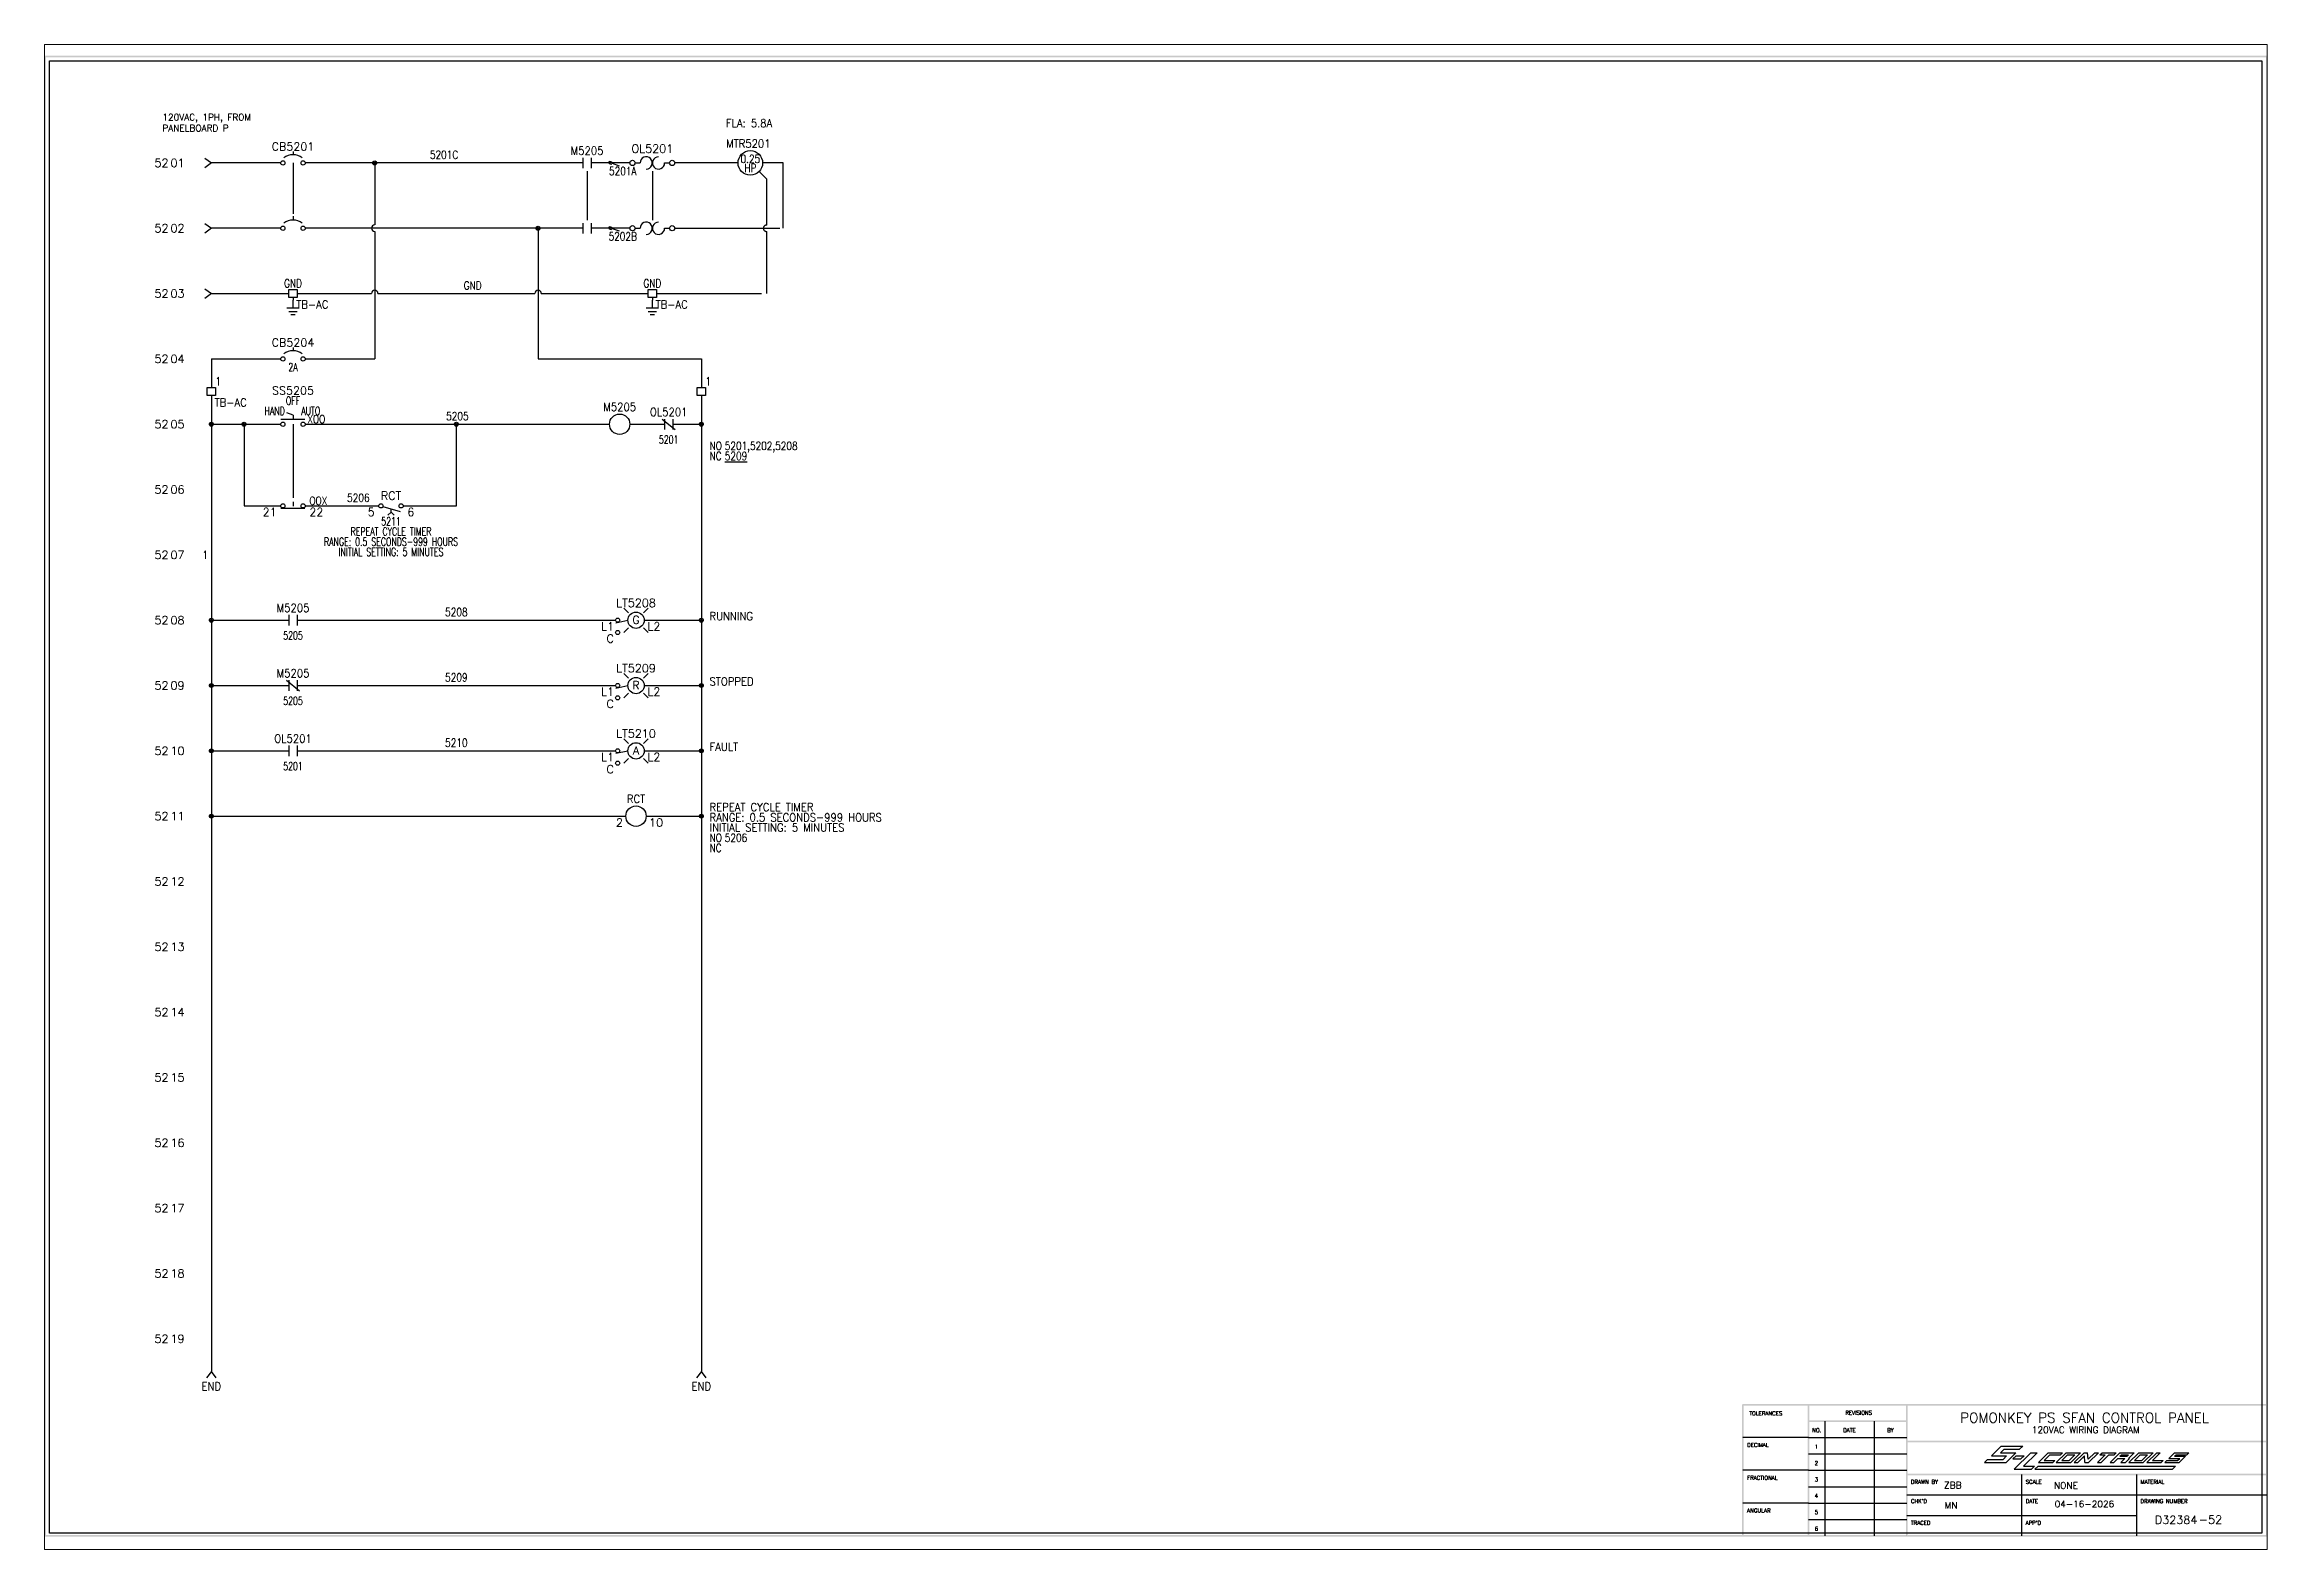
# Paper-space layout 'Layout1' of a CAD drawing. Header units: inches. Extents: x 0.31 to 9.8, y 0.76 to 7.19.
# The model-space entities are those that its viewports show. They can reach past a viewport. Long polylines and large blocks are cut down to what shows.
import ezdxf
from ezdxf.enums import TextEntityAlignment as Align

# ---------------------------------------------------------------- set-up
doc = ezdxf.new("R2010")
doc.units = ezdxf.units.IN
doc.header["$MEASUREMENT"] = 0
doc.linetypes.add('HIDDEN2', pattern=[0.1875, 0.125, -0.0625])
for name, color, linetype in [('DESC', 150, 'Continuous'), ('DESCCHILD', 20, 'Continuous'), ('LINK', 9, 'Continuous'), ('MISC', 7, 'Continuous'), ('POS', 52, 'Continuous'), ('SYMS', 7, 'Continuous'), ('TAGFIXED', 7, 'Continuous'), ('TAGS', 150, 'Continuous'), ('TERMS', 123, 'Continuous'), ('WIREFIXED', 7, 'Continuous'), ('WIRENO', 72, 'Continuous'), ('WIREREF', 52, 'Continuous'), ('WIRES', 7, 'Continuous'), ('XREF', 7, 'Continuous'), ('XREFCHILD', 134, 'Continuous')]:
    doc.layers.add(name, color=color, linetype=linetype)
doc.layers.add('VIEWPORTS', color=10, linetype='Continuous', plot=False)
doc.styles.add('ROMANS', font='ROMANS')
doc.styles.get("Standard").update_dxf_attribs({"font": 'romans.shx'})
doc.styles.add('WD', font='romans.shx')

psp = doc.layouts.get("Layout1")

msp = doc.modelspace()

# ---------------------------------------------------------------- texts
at = {"style": 'WD'}
for p in [(1.844, 20), (1.844, 19), (1.844, 18), (1.844, 17), (1.844, 16), (1.844, 15), (1.844, 14), (1.844, 13), (1.844, 12), (1.844, 11), (1.844, 10), (1.844, 9), (1.844, 8), (1.844, 7), (1.844, 6), (1.844, 5), (1.844, 4), (1.844, 3)]:
    msp.add_text('52', height=0.125, dxfattribs=at).set_placement(p, align=Align.MIDDLE_RIGHT)
for s, p in [('02', (1.875, 20)), ('03', (1.875, 19)), ('04', (1.875, 18)), ('05', (1.875, 17)), ('06', (1.875, 16)), ('07', (1.875, 15)), ('08', (1.875, 14)), ('09', (1.875, 13)), ('10', (1.875, 12)), ('11', (1.875, 11)), ('12', (1.875, 10)), ('13', (1.875, 9)), ('14', (1.875, 8)), ('15', (1.875, 7)), ('16', (1.875, 6)), ('17', (1.875, 5)), ('18', (1.875, 4)), ('19', (1.875, 3))]:
    msp.add_text(s, height=0.125, dxfattribs=at).set_placement(p, align=Align.MIDDLE_LEFT)
at = {"insert": (1.75, 21.75), "char_height": 0.1, "attachment_point": 1}
msp.add_mtext_dynamic_manual_height_columns('120VAC, 1PH, FROM PANELBOARD P', width=1.75, gutter_width=0.5, heights=[0.433], dxfattribs=at)

# ---------------------------------------------------------------- blocks, each defined once
blk = doc.blocks.new('LOGO')
at = {"color": 4}
for p, q in [((1.288, 0.284), (1.438, 0.432)), ((1.43, 0.331), (1.485, 0.386)), ((1.438, 0.432), (1.766, 0.432)), ((1.485, 0.386), (1.718, 0.386)), ((1.718, 0.386), (1.766, 0.432)), ((1.185, 0.182), (1.232, 0.229)), ((1.185, 0.182), (1.513, 0.182)), ((1.232, 0.229), (1.466, 0.229)), ((1.288, 0.284), (1.521, 0.284)), ((1.43, 0.331), (1.663, 0.331)), ((1.466, 0.229), (1.521, 0.284)), ((1.513, 0.182), (1.663, 0.331)), ((1.617, 0.237), (1.665, 0.284)), ((1.617, 0.237), (1.74, 0.237)), ((1.638, 0.081), (1.891, 0.331)), ((1.638, 0.081), (1.898, 0.081)), ((1.665, 0.284), (1.788, 0.284)), ((1.74, 0.237), (1.788, 0.284)), ((1.78, 0.128), (1.986, 0.331)), ((1.78, 0.128), (1.946, 0.128)), ((1.891, 0.331), (1.986, 0.331)), ((1.898, 0.081), (1.946, 0.128)), ((1.953, 0.081), (2, 0.128)), ((1.953, 0.081), (4.049, 0.081)), ((2, 0.128), (2.176, 0.128)), ((2.169, 0.128), (4.097, 0.128)), ((4.049, 0.081), (4.097, 0.128))]:
    blk.add_line(p, q, dxfattribs=at)
at = {"color": 6}
for p, q in [((2.005, 0.182), (2.155, 0.331)), ((2.005, 0.182), (2.224, 0.182)), ((2.092, 0.214), (2.179, 0.3)), ((2.092, 0.214), (2.256, 0.214)), ((2.155, 0.331), (2.374, 0.331)), ((2.179, 0.3), (2.343, 0.3)), ((2.224, 0.182), (2.256, 0.214)), ((2.279, 0.182), (2.429, 0.331)), ((2.279, 0.182), (2.498, 0.182)), ((2.343, 0.3), (2.374, 0.331)), ((2.365, 0.214), (2.452, 0.3)), ((2.365, 0.214), (2.475, 0.214)), ((2.429, 0.331), (2.648, 0.331)), ((2.452, 0.3), (2.561, 0.3)), ((2.475, 0.214), (2.561, 0.3)), ((2.498, 0.182), (2.648, 0.331)), ((2.552, 0.182), (2.702, 0.331)), ((2.552, 0.182), (2.607, 0.182)), ((2.607, 0.182), (2.707, 0.282)), ((2.702, 0.331), (2.757, 0.331)), ((2.716, 0.182), (2.707, 0.282)), ((2.716, 0.182), (2.771, 0.182)), ((2.766, 0.232), (2.757, 0.331)), ((2.766, 0.232), (2.866, 0.331)), ((2.771, 0.182), (2.921, 0.331)), ((2.866, 0.331), (2.921, 0.331)), ((2.908, 0.182), (3.026, 0.3)), ((2.908, 0.182), (2.962, 0.182)), ((2.944, 0.3), (2.976, 0.331)), ((2.944, 0.3), (3.026, 0.3)), ((2.962, 0.182), (3.081, 0.3)), ((2.976, 0.331), (3.194, 0.331)), ((3.081, 0.3), (3.163, 0.3)), ((3.099, 0.182), (3.249, 0.331)), ((3.099, 0.182), (3.154, 0.182)), ((3.154, 0.182), (3.217, 0.245)), ((3.163, 0.3), (3.194, 0.331)), ((3.217, 0.245), (3.326, 0.245)), ((3.249, 0.331), (3.468, 0.331)), ((3.249, 0.276), (3.272, 0.3)), ((3.249, 0.276), (3.358, 0.276)), ((3.263, 0.182), (3.326, 0.245)), ((3.263, 0.182), (3.332, 0.182)), ((3.272, 0.3), (3.382, 0.3)), ((3.332, 0.182), (3.395, 0.245)), ((3.358, 0.276), (3.382, 0.3)), ((3.381, 0.245), (3.468, 0.331)), ((3.381, 0.245), (3.395, 0.245)), ((3.386, 0.182), (3.536, 0.331)), ((3.386, 0.182), (3.605, 0.182)), ((3.473, 0.214), (3.559, 0.3)), ((3.473, 0.214), (3.582, 0.214)), ((3.536, 0.331), (3.755, 0.331)), ((3.559, 0.3), (3.669, 0.3)), ((3.582, 0.214), (3.669, 0.3)), ((3.605, 0.182), (3.755, 0.331)), ((3.66, 0.182), (3.81, 0.331)), ((3.66, 0.182), (3.878, 0.182)), ((3.746, 0.214), (3.864, 0.331)), ((3.746, 0.214), (3.91, 0.214)), ((3.81, 0.331), (3.864, 0.331)), ((3.878, 0.182), (3.91, 0.214)), ((3.933, 0.182), (3.965, 0.214)), ((3.933, 0.182), (4.152, 0.182)), ((3.965, 0.214), (4.129, 0.214)), ((3.996, 0.245), (4.083, 0.331)), ((3.996, 0.245), (4.16, 0.245)), ((4.037, 0.245), (4.147, 0.245)), ((4.083, 0.331), (4.302, 0.331)), ((4.083, 0.276), (4.106, 0.3)), ((4.083, 0.276), (4.178, 0.276)), ((4.083, 0.276), (4.247, 0.276)), ((4.106, 0.3), (4.27, 0.3)), ((4.129, 0.214), (4.16, 0.245)), ((4.152, 0.182), (4.247, 0.276)), ((4.27, 0.3), (4.302, 0.331))]:
    blk.add_line(p, q, dxfattribs=at)
blk = doc.blocks.new('S&L Title Block V2')
at = {"color": 2}
for p, q in [((27.15, 1.763), (27.15, 0.012)), ((27.9, 1.763), (27.9, 0.012)), ((26.9, 1.513), (25.9, 1.513)), ((26.9, 1.513), (28.4, 1.513)), ((26.9, 1.263), (28.4, 1.263)), ((26.9, 1.013), (25.9, 1.013)), ((26.9, 1.013), (28.4, 1.013)), ((26.9, 0.763), (28.4, 0.763)), ((30.15, 0.95), (30.15, 0.012)), ((31.9, 0.95), (31.9, 0.012)), ((26.9, 0.513), (25.9, 0.513)), ((26.9, 0.513), (28.4, 0.513)), ((28.4, 0.638), (33.9, 0.638)), ((26.9, 0.263), (28.4, 0.263)), ((28.4, 0.325), (31.9, 0.325)), ((28.4, 0.012), (28.4, 0.012))]:
    blk.add_line(p, q, dxfattribs=at)
for points in [[(0, 22.587), (0.025, 22.562), (33.9, 22.587), (33.875, 22.562)], [(0, 0), (0.025, 0.025), (0, 22.587), (0.025, 22.562)], [(33.9, 22.587), (33.875, 22.562), (33.9, 0.012), (33.875, 0.012)], [(25.887, 2.025), (25.912, 2), (33.9, 2.025), (33.9, 2)], [(25.887, 0.012), (25.912, 0.012), (25.887, 2.013), (25.912, 2.013)], [(26.887, 0.012), (26.912, 0.012), (26.887, 2.013), (26.912, 2.013)], [(26.9, 1.775), (26.9, 1.75), (28.4, 1.775), (28.4, 1.75)], [(28.387, 0.012), (28.412, 0.012), (28.387, 2.013), (28.412, 2.013)], [(28.4, 1.463), (28.4, 1.438), (33.9, 1.463), (33.9, 1.438)], [(28.4, 0.963), (28.4, 0.938), (33.9, 0.963), (33.9, 0.938)], [(33.888, 0), (33.888, 0.025), (0, 0), (0.025, 0.025)]]:
    blk.add_trace(points, dxfattribs=at)
at = {"color": 2, "linetype": 'Continuous'}
blk.add_blockref('LOGO', (28.4, 0.95), dxfattribs=at)
at = {"color": 2, "style": 'ROMANS'}
for s, p in [('TOLERANCES', (26.249, 1.851)), ('REVISIONS', (27.665, 1.861)), ('NO.', (27.025, 1.593)), ('DATE', (27.525, 1.593)), ('BY', (28.15, 1.593))]:
    blk.add_text(s, height=0.06, dxfattribs=at).set_placement(p, align=Align.CENTER)
for s, p in [('DECIMAL', (25.964, 1.369)), ('1', (26.995, 1.343)), ('2', (26.995, 1.093)), ('FRACTIONAL', (25.964, 0.869)), ('3', (26.995, 0.843)), ('DRAWN BY', (28.462, 0.806)), ('SCALE', (30.212, 0.806)), ('MATERIAL', (31.962, 0.806)), ('ANGULAR', (25.964, 0.369)), ('4', (26.995, 0.593)), ('5', (26.995, 0.343)), ("CHK'D", (28.462, 0.513)), ('DATE', (30.212, 0.513)), ('DRAWING NUMBER', (31.962, 0.513)), ('6', (26.995, 0.093)), ('TRACED', (28.462, 0.181)), ("APP'D", (30.212, 0.181))]:
    blk.add_text(s, height=0.06, dxfattribs=at).set_placement(p)
blk.add_text('-', height=0.125).set_placement((32.921, 0.2), align=Align.CENTER)
for tag, height, p in [('TITLE#1', 0.15, (31.11, 1.739)), ('TITLE#2', 0.1, (31.129, 1.58)), ('REV1_DATE', 0.1, (27.51, 1.338)), ('REV1_BY', 0.1, (28.165, 1.338)), ('REV2_DATE', 0.1, (27.513, 1.086)), ('REV2_BY', 0.1, (28.165, 1.086)), ('REV3_DATE', 0.1, (27.505, 0.842)), ('REV4_DATE', 0.1, (27.513, 0.59)), ('REV3_BY', 0.1, (28.165, 0.842)), ('REV4_BY', 0.1, (28.165, 0.589)), ('REV5_DATE', 0.1, (27.512, 0.321)), ('REV5_BY', 0.1, (28.165, 0.319)), ('REV6_DATE', 0.1, (27.512, 0.094)), ('REV6_BY', 0.1, (28.165, 0.097))]:
    blk.add_attdef(tag, text='', height=height).set_placement(p, align=Align.CENTER)
for tag, p, height in [('DRAWNBY', (28.968, 0.735), 0.1), ('SCALE', (30.644, 0.731), 0.1), ('CHKBY', (28.975, 0.429), 0.1), ('DATE', (30.653, 0.449), 0.1), ('SH#', (32.993, 0.197), 0.125)]:
    blk.add_attdef(tag, p, '', height=height)
blk.add_attdef('JOB#', text='', height=0.125).set_placement((32.83, 0.195), align=Align.RIGHT)
at = {"flags": 9}
blk.add_attdef('WD_TB', (0, 0), '', height=0.1, dxfattribs=at)
blk = doc.blocks.new('WD_MLRH6')
at = {"style": 'WD'}
blk.add_attdef('SHEET', text='', height=0.125, dxfattribs=at).set_placement((-0.656, 0), align=Align.MIDDLE_RIGHT)
blk.add_attdef('RUNGFIRST', text='', height=0.125, dxfattribs=at).set_placement((-0.625, 0), align=Align.MIDDLE_LEFT)
at = {"style": 'WD', "flags": 1}
for tag, p in [('WIRE-START', (-0.25, -0.356)), ('RUNGHORV', (-0.25, -0.127)), ('WIREMODE', (-0.25, -0.281)), ('RUNGDIST', (-0.25, -0.2)), ('RUNGCNT', (-0.25, -0.237)), ('RUNGINC', (-0.25, -0.163)), ('WIREFMT', (-0.25, -0.321)), ('WIRE-GSUF', (-0.25, -0.396)), ('PH3SPACE', (-0.25, -0.437))]:
    blk.add_attdef(tag, text='', height=0.025, dxfattribs=at).set_placement(p, align=Align.RIGHT)
blk = doc.blocks.new('HCB1')
blk.add_line((0, 0.173), (0, 0.126))
for centre in [(-0.155, 0), (0.155, 0)]:
    blk.add_circle(centre, 0.0322)
blk.add_arc((0, -0.109), 0.234, 53.1301, 126.8699)
at = {"style": 'WD', "width": 0.7}
for tag, p in [('INST', (0, 0.826)), ('LOC', (0, 0.656)), ('DESC1', (0, 0.5)), ('DESC2', (0, 0.344)), ('RATING1', (0, -0.188)), ('XREF', (0, -0.344))]:
    blk.add_attdef(tag, text='', height=0.125, dxfattribs=at).set_placement(p, align=Align.CENTER)
at = {"style": 'WD'}
blk.add_attdef('TAG1', text='', height=0.125, dxfattribs=at).set_placement((0, 0.188), align=Align.CENTER)
for tag, p, height, flags in [('X4TERM01', (-0.188, 0), 0.0125, 1), ('X1TERM02', (0.188, 0), 0.0125, 1), ('FAMILY', (0.205, 0.152), 0.01, 9), ('CONTACT', (0.205, 0.133), 0.01, 9)]:
    blk.add_attdef(tag, p, '', height=height, dxfattribs=dict(at, flags=flags))
for tag, p in [('X2LINK', (0, 0.219)), ('X8LINK', (0, 0))]:
    blk.add_attdef(tag, p, '', height=0.01, dxfattribs=at)
at = {"linetype": 'Continuous', "style": 'WD', "flags": 9}
for tag, p in [('ASSYCODE', (0.219, 0.062)), ('MFG', (0.228, 0.089)), ('CAT', (0.23, 0.108))]:
    blk.add_attdef(tag, text='', height=0.01, dxfattribs=at).set_placement(p, align=Align.CENTER)
at = {"linetype": 'Continuous', "style": 'WD', "flags": 8}
blk.add_attdef('TERM01', text='', height=0.125, dxfattribs=at).set_placement((-0.25, -0.031), align=Align.TOP_RIGHT)
blk.add_attdef('TERM02', text='', height=0.125, dxfattribs=at).set_placement((0.25, -0.031), align=Align.TOP_LEFT)
blk = doc.blocks.new('HCB2')
at = {"linetype": 'HIDDEN2'}
blk.add_line((0, 0.187), (0, 0.141), dxfattribs=at)
for centre in [(-0.155, 0), (0.155, 0)]:
    blk.add_circle(centre, 0.0322)
blk.add_arc((0, -0.109), 0.234, 53.1301, 126.8699)
at = {"style": 'WD', "width": 0.7}
for tag, p in [('INST', (0, 0.863)), ('LOC', (0, 0.693)), ('DESC1', (0, 0.537)), ('DESC2', (0, 0.38)), ('RATING1', (0, -0.188)), ('XREF', (0, -0.344))]:
    blk.add_attdef(tag, text='', height=0.125, dxfattribs=at).set_placement(p, align=Align.CENTER)
at = {"style": 'WD'}
blk.add_attdef('TAG2', text='', height=0.125, dxfattribs=at).set_placement((0, 0.224), align=Align.CENTER)
for tag, p, height, flags in [('X4TERM01', (-0.188, 0), 0.0125, 1), ('FAMILY', (0.054, 0.183), 0.01, 9), ('CONTACT', (0.054, 0.159), 0.01, 9), ('X1TERM02', (0.188, 0), 0.0125, 1)]:
    blk.add_attdef(tag, p, '', height=height, dxfattribs=dict(at, flags=flags))
for tag, p in [('X2LINK', (0, 0.219)), ('X8LINK', (0, 0))]:
    blk.add_attdef(tag, p, '', height=0.01, dxfattribs=at)
at = {"linetype": 'Continuous', "style": 'WD', "flags": 8}
blk.add_attdef('TERM01', text='', height=0.125, dxfattribs=at).set_placement((-0.25, -0.031), align=Align.TOP_RIGHT)
blk.add_attdef('TERM02', text='', height=0.125, dxfattribs=at).set_placement((0.25, -0.031), align=Align.TOP_LEFT)
blk = doc.blocks.new('HMS21')
at = {"linetype": 'Continuous'}
for p, q in [((-0.062, 0.08), (-0.062, -0.08)), ((0.062, 0.08), (0.062, -0.08))]:
    blk.add_line(p, q, dxfattribs=at)
at = {"style": 'WD'}
for tag, width, p in [('INST', 0.7, (0, 0.451)), ('LOC', 0.7, (0, 0.281)), ('TAG2', 0.9, (0, 0.125)), ('DESC1', 0.7, (0, -0.454)), ('XREF', 0.7, (0, -0.297)), ('DESC2', 0.7, (0, -0.61)), ('DESC3', 0.7, (0, -0.766))]:
    blk.add_attdef(tag, text='', height=0.125, dxfattribs=dict(at, width=width)).set_placement(p, align=Align.CENTER)
for tag, p, height, flags in [('X4TERM01', (-0.062, 0), 0.0125, 1), ('X1TERM02', (0.062, 0), 0.0125, 1), ('FAMILY', (0.097, 0.053), 0.01, 9), ('CONTACT', (0.097, 0.036), 0.01, 1)]:
    blk.add_attdef(tag, p, '', height=height, dxfattribs=dict(at, flags=flags))
for tag, p in [('X2LINK', (0, 0.125)), ('X8LINK', (0, -0.125))]:
    blk.add_attdef(tag, p, '', height=0.01, dxfattribs=at)
at = {"linetype": 'Continuous', "style": 'WD', "flags": 8}
blk.add_attdef('TERM01', text='', height=0.125, dxfattribs=at).set_placement((-0.125, -0.031), align=Align.TOP_RIGHT)
blk.add_attdef('TERM02', text='', height=0.125, dxfattribs=at).set_placement((0.125, -0.031), align=Align.TOP_LEFT)
blk = doc.blocks.new('HOL1')
for p, q in [((-0.264, 0), (-0.188, 0)), ((0.188, 0), (0.264, 0))]:
    blk.add_line(p, q)
at = {"linetype": 'Continuous'}
for centre in [(-0.304, 0), (0.304, 0)]:
    blk.add_circle(centre, 0.04, dxfattribs=at)
for centre, start, end in [((-0.094, 0), 270.001, 180.002), ((0.094, 0), 90, 0.001)]:
    blk.add_arc(centre, 0.0938, start, end)
at = {"style": 'WD', "width": 0.7}
for tag, p in [('INST', (0, 0.795)), ('LOC', (0, 0.625)), ('DESC1', (0, 0.469)), ('DESC2', (0, 0.312)), ('RATING1', (0, -0.266))]:
    blk.add_attdef(tag, text='', height=0.125, dxfattribs=at).set_placement(p, align=Align.CENTER)
at = {"style": 'WD'}
for tag, p, height, flags in [('X4TERM01', (-0.344, 0), 0.0125, 1), ('FAMILY', (0.205, 0.152), 0.01, 9), ('X1TERM02', (0.344, 0), 0.0125, 1)]:
    blk.add_attdef(tag, p, '', height=height, dxfattribs=dict(at, flags=flags))
blk.add_attdef('TAG1', text='', height=0.125, dxfattribs=at).set_placement((0, 0.156), align=Align.CENTER)
for tag, p in [('X2LINK', (0, 0.125)), ('X8LINK', (0, -0.125))]:
    blk.add_attdef(tag, p, '', height=0.01, dxfattribs=at)
at = {"linetype": 'Continuous', "style": 'WD', "flags": 9}
for tag, p in [('ASSYCODE', (0.219, 0.062)), ('MFG', (0.228, 0.089)), ('CAT', (0.23, 0.108))]:
    blk.add_attdef(tag, text='', height=0.01, dxfattribs=at).set_placement(p, align=Align.CENTER)
at = {"linetype": 'Continuous', "style": 'WD', "flags": 8}
blk.add_attdef('TERM01', text='', height=0.125, dxfattribs=at).set_placement((-0.406, -0.031), align=Align.TOP_RIGHT)
blk.add_attdef('TERM02', text='', height=0.125, dxfattribs=at).set_placement((0.406, -0.031), align=Align.TOP_LEFT)
blk = doc.blocks.new('HOL2')
for p, q in [((-0.264, 0), (-0.188, 0)), ((0.188, 0), (0.264, 0))]:
    blk.add_line(p, q)
at = {"linetype": 'Continuous'}
for centre in [(-0.304, 0), (0.304, 0)]:
    blk.add_circle(centre, 0.04, dxfattribs=at)
for centre, start, end in [((-0.094, 0), 270.001, 180.002), ((0.094, 0), 90, 0.001)]:
    blk.add_arc(centre, 0.0938, start, end)
at = {"style": 'WD', "width": 0.7}
for tag, p in [('INST', (0, 0.81)), ('LOC', (0, 0.641)), ('DESC1', (0, 0.484)), ('DESC2', (0, 0.328))]:
    blk.add_attdef(tag, text='', height=0.125, dxfattribs=at).set_placement(p, align=Align.CENTER)
at = {"style": 'WD'}
for tag, p, height, flags in [('X4TERM01', (-0.344, 0), 0.0125, 1), ('FAMILY', (0.205, 0.152), 0.01, 9), ('X1TERM02', (0.344, 0), 0.0125, 1)]:
    blk.add_attdef(tag, p, '', height=height, dxfattribs=dict(at, flags=flags))
blk.add_attdef('TAG2', text='', height=0.125, dxfattribs=at).set_placement((0, 0.172), align=Align.CENTER)
for tag, p in [('X2LINK', (0, 0.125)), ('X8LINK', (0, -0.125))]:
    blk.add_attdef(tag, p, '', height=0.01, dxfattribs=at)
at = {"linetype": 'Continuous', "style": 'WD', "flags": 8}
blk.add_attdef('TERM01', text='', height=0.125, dxfattribs=at).set_placement((-0.406, -0.016), align=Align.TOP_RIGHT)
blk.add_attdef('TERM02', text='', height=0.125, dxfattribs=at).set_placement((0.406, -0.016), align=Align.TOP_LEFT)
blk = doc.blocks.new('WDDOT')
for radius in [0.03, 0.0187, 0.00929]:
    blk.add_circle((0, 0), radius)
blk = doc.blocks.new('HA1X3Y')
for p, q in [((-0.1, 0.075), (0, 0)), ((0, 0), (-0.1, -0.075))]:
    blk.add_line(p, q)
at = {"style": 'WD', "width": 0.9}
blk.add_attdef('DESC1', text='', height=0.125, dxfattribs=at).set_placement((-0.15, 0.2656), align=Align.RIGHT)
blk.add_attdef('DESC2', text='', height=0.125, dxfattribs=at).set_placement((-0.15, 0.2), align=Align.TOP_RIGHT)
at = {"style": 'WD', "flags": 1}
blk.add_attdef('X1TERM01', (0, 0), '', height=0.01, dxfattribs=at)
blk = doc.blocks.new('HSS113')
for p, q in [((-0.185, 0.078), (0.18, 0.078)), ((0, 0.141), (-0.094, 0.172)), ((0, 0.141), (0, 0.078))]:
    blk.add_line(p, q)
for centre in [(-0.155, 0), (0.155, 0)]:
    blk.add_circle(centre, 0.0322)
at = {"style": 'WD', "width": 0.7}
for tag, p in [('INST', (0, 1.091)), ('LOC', (0, 0.922)), ('DESC1', (0, 0.766)), ('DESC2', (0, 0.609)), ('POS2', (0, 0.297)), ('XREF', (0, -0.219))]:
    blk.add_attdef(tag, text='', height=0.125, dxfattribs=at).set_placement(p, align=Align.CENTER)
at = {"style": 'WD'}
blk.add_attdef('TAG1', text='', height=0.125, dxfattribs=at).set_placement((0, 0.453), align=Align.CENTER)
at = {"style": 'WD', "width": 0.7}
blk.add_attdef('POS1', text='', height=0.125, dxfattribs=at).set_placement((-0.125, 0.141), align=Align.RIGHT)
at = {"style": 'WD'}
for tag, p, height, flags in [('X4TERM01', (-0.188, 0), 0.0125, 1), ('FAMILY', (0.044, 0.053), 0.01, 9), ('CONTACT', (0.044, 0.037), 0.01, 1), ('X1TERM02', (0.188, 0), 0.0125, 1)]:
    blk.add_attdef(tag, p, '', height=height, dxfattribs=dict(at, flags=flags))
for tag, p in [('X2LINK', (0, 0.219)), ('X8LINK', (0, 0))]:
    blk.add_attdef(tag, p, '', height=0.01, dxfattribs=at)
at = {"linetype": 'Continuous', "style": 'WD', "flags": 9}
for tag, p in [('MFG', (0.069, -0.005)), ('CAT', (0.069, 0.009)), ('ASSYCODE', (0.07, -0.021))]:
    blk.add_attdef(tag, text='', height=0.01, dxfattribs=at).set_placement(p, align=Align.CENTER)
at = {"style": 'WD'}
for tag, p, width in [('POS3', (0.125, 0.141), 0.7), ('STATE', (0.219, 0.016), 0.8)]:
    blk.add_attdef(tag, p, '', height=0.125, dxfattribs=dict(at, width=width))
at = {"linetype": 'Continuous', "style": 'WD', "flags": 8}
blk.add_attdef('TERM01', text='', height=0.125, dxfattribs=at).set_placement((-0.25, -0.031), align=Align.TOP_RIGHT)
blk.add_attdef('TERM02', text='', height=0.125, dxfattribs=at).set_placement((0.25, -0.031), align=Align.TOP_LEFT)
blk = doc.blocks.new('HSS22')
for p, q in [((0, 0.062), (0, -0.005)), ((-0.185, -0.034), (0.18, -0.034))]:
    blk.add_line(p, q)
for centre in [(-0.155, 0), (0.155, 0)]:
    blk.add_circle(centre, 0.0322)
at = {"style": 'WD', "width": 0.7}
for tag, p in [('INST', (0, 0.738)), ('LOC', (0, 0.568)), ('DESC1', (0, 0.412)), ('DESC2', (0, 0.255)), ('XREF', (0, -0.227))]:
    blk.add_attdef(tag, text='', height=0.125, dxfattribs=at).set_placement(p, align=Align.CENTER)
at = {"style": 'WD'}
blk.add_attdef('TAG2', text='', height=0.125, dxfattribs=at).set_placement((0, 0.099), align=Align.CENTER)
for tag, p, height, flags in [('X4TERM01', (-0.188, 0), 0.0125, 1), ('FAMILY', (0.054, 0.058), 0.01, 9), ('CONTACT', (0.054, 0.042), 0.01, 9), ('X1TERM02', (0.188, 0), 0.0125, 1)]:
    blk.add_attdef(tag, p, '', height=height, dxfattribs=dict(at, flags=flags))
for tag, p in [('X2LINK', (0, 0.125)), ('X8LINK', (0, -0.094))]:
    blk.add_attdef(tag, p, '', height=0.01, dxfattribs=at)
at = {"style": 'WD', "width": 0.8}
blk.add_attdef('STATE', (0.25, 0.016), '', height=0.125, dxfattribs=at)
at = {"linetype": 'Continuous', "style": 'WD', "flags": 8}
blk.add_attdef('TERM01', text='', height=0.125, dxfattribs=at).set_placement((-0.25, -0.031), align=Align.TOP_RIGHT)
blk.add_attdef('TERM02', text='', height=0.125, dxfattribs=at).set_placement((0.25, -0.031), align=Align.TOP_LEFT)
blk = doc.blocks.new('HMS1')
blk.add_circle((0, 0), 0.156)
at = {"style": 'WD'}
for tag, width, p in [('INST', 0.7, (0.006, 0.528)), ('LOC', 0.7, (0.006, 0.359)), ('TAG1', 0.9, (0, 0.202))]:
    blk.add_attdef(tag, text='', height=0.125, dxfattribs=dict(at, width=width)).set_placement(p, align=Align.CENTER)
at = {"style": 'WD', "flags": 1}
for tag, p in [('X4TERM01', (-0.156, 0)), ('X1TERM02', (0.156, 0))]:
    blk.add_attdef(tag, p, '', height=0.0125, dxfattribs=at)
at = {"linetype": 'Continuous', "style": 'WD', "flags": 9}
blk.add_attdef('ASSYCODE', text='', height=0.01, dxfattribs=at).set_placement((0, 0.113), align=Align.CENTER)
at = {"style": 'WD', "flags": 9}
blk.add_attdef('FAMILY', text='', height=0.01, dxfattribs=at).set_placement((-0.005, 0.17), align=Align.CENTER)
at = {"linetype": 'Continuous', "style": 'WD', "flags": 1}
for tag, p in [('MFG', (0, 0.14)), ('CAT', (0, 0.159))]:
    blk.add_attdef(tag, text='', height=0.01, dxfattribs=at).set_placement(p, align=Align.MIDDLE)
at = {"style": 'WD'}
for tag, p, width in [('DESC1', (1.126, 0.076), 0.9), ('DESC2', (1.126, -0.081), 0.9), ('DESC3', (1.126, -0.237), 0.9), ('XREFNO', (1.359, -0.393), 0.8), ('XREFNC', (1.359, -0.549), 0.8)]:
    blk.add_attdef(tag, p, '', height=0.125, dxfattribs=dict(at, width=width))
at = {"linetype": 'Continuous', "style": 'WD'}
blk.add_attdef('TERM01', text='', height=0.125, dxfattribs=at).set_placement((-0.2, -0.035), align=Align.TOP_RIGHT)
blk.add_attdef('TERM02', text='', height=0.125, dxfattribs=at).set_placement((0.2, -0.035), align=Align.TOP_LEFT)
at = {"style": 'WD', "width": 0.8, "flags": 8}
for tag, p in [('NO', (1.126, -0.393)), ('NC', (1.126, -0.549))]:
    blk.add_attdef(tag, p, '', height=0.125, dxfattribs=at)
blk = doc.blocks.new('HOL22')
at = {"linetype": 'Continuous'}
for p, q in [((-0.1, 0.08), (0.1, -0.08)), ((-0.062, 0.08), (-0.062, -0.08)), ((0.062, 0.08), (0.062, -0.08))]:
    blk.add_line(p, q, dxfattribs=at)
at = {"style": 'WD'}
for tag, width, p in [('INST', 0.7, (0, 0.451)), ('LOC', 0.7, (0, 0.281)), ('TAG2', 0.9, (0, 0.125)), ('DESC1', 0.7, (0, -0.449)), ('XREF', 0.7, (0, -0.297)), ('DESC2', 0.7, (0, -0.606))]:
    blk.add_attdef(tag, text='', height=0.125, dxfattribs=dict(at, width=width)).set_placement(p, align=Align.CENTER)
for tag, p, height, flags in [('X4TERM01', (-0.062, 0), 0.0125, 1), ('X1TERM02', (0.062, 0), 0.0125, 1), ('FAMILY', (0.097, 0.053), 0.01, 9), ('CONTACT', (0.097, 0.036), 0.01, 1)]:
    blk.add_attdef(tag, p, '', height=height, dxfattribs=dict(at, flags=flags))
for tag, p in [('X2LINK', (0, 0.25)), ('X8LINK', (0, -0.172))]:
    blk.add_attdef(tag, p, '', height=0.01, dxfattribs=at)
at = {"linetype": 'Continuous', "style": 'WD', "flags": 8}
blk.add_attdef('TERM01', text='', height=0.125, dxfattribs=at).set_placement((-0.125, -0.016), align=Align.TOP_RIGHT)
blk.add_attdef('TERM02', text='', height=0.125, dxfattribs=at).set_placement((0.125, -0.016), align=Align.TOP_LEFT)
blk = doc.blocks.new('HMS22')
at = {"linetype": 'Continuous'}
for p, q in [((-0.1, 0.08), (0.1, -0.08)), ((-0.062, 0.08), (-0.062, -0.08)), ((0.062, 0.08), (0.062, -0.08))]:
    blk.add_line(p, q, dxfattribs=at)
at = {"style": 'WD'}
for tag, width, p in [('INST', 0.7, (0, 0.451)), ('LOC', 0.7, (0, 0.281)), ('TAG2', 0.9, (0, 0.125)), ('DESC1', 0.7, (0, -0.454)), ('XREF', 0.7, (0, -0.297)), ('DESC2', 0.7, (0, -0.61)), ('DESC3', 0.7, (0, -0.766))]:
    blk.add_attdef(tag, text='', height=0.125, dxfattribs=dict(at, width=width)).set_placement(p, align=Align.CENTER)
for tag, p, height, flags in [('X4TERM01', (-0.062, 0), 0.0125, 1), ('X1TERM02', (0.062, 0), 0.0125, 1), ('FAMILY', (0.097, 0.036), 0.01, 9), ('CONTACT', (0.097, 0.02), 0.01, 1)]:
    blk.add_attdef(tag, p, '', height=height, dxfattribs=dict(at, flags=flags))
for tag, p in [('X2LINK', (0, 0.125)), ('X8LINK', (0, -0.125))]:
    blk.add_attdef(tag, p, '', height=0.01, dxfattribs=at)
at = {"linetype": 'Continuous', "style": 'WD', "flags": 8}
blk.add_attdef('TERM01', text='', height=0.125, dxfattribs=at).set_placement((-0.125, -0.031), align=Align.TOP_RIGHT)
blk.add_attdef('TERM02', text='', height=0.125, dxfattribs=at).set_placement((0.125, -0.031), align=Align.TOP_LEFT)
blk = doc.blocks.new('WD_WNV')
at = {"linetype": 'Continuous', "style": 'WD', "width": 0.8}
blk.add_attdef('WIRENO', text='', height=0.125, dxfattribs=at).set_placement((-0.05, 0), align=Align.MIDDLE_RIGHT)
at = {"style": 'WD', "flags": 1}
for tag, p in [('W01USER', (-0.062, 0.094)), ('W02USER', (-0.062, 0.086)), ('W03USER', (-0.062, 0.078)), ('W04USER', (-0.062, 0.07)), ('W05USER', (-0.062, 0.062)), ('W06USER', (-0.062, 0.055)), ('W07USER', (-0.062, 0.047)), ('W08USER', (-0.062, 0.039)), ('W09USER', (-0.062, 0.031)), ('W10USER', (-0.062, 0.023))]:
    blk.add_attdef(tag, text='', height=0.005, dxfattribs=at).set_placement(p, align=Align.CENTER)
blk = doc.blocks.new('HLT1GP')
for p, q in [((-0.115, 0.115), (-0.186, 0.186)), ((0.115, 0.115), (0.186, 0.186)), ((-0.125, -0.003), (-0.31, -0.043)), ((-0.115, -0.115), (-0.186, -0.186)), ((0.115, -0.115), (0.186, -0.186))]:
    blk.add_line(p, q)
for centre, radius in [((-0.281, 0), 0.0312), ((0, 0), 0.125), ((-0.281, -0.188), 0.0312)]:
    blk.add_circle(centre, radius)
at = {"style": 'WD', "width": 0.7}
for tag, p in [('INST', (0.006, 0.528)), ('LOC', (0.006, 0.359))]:
    blk.add_attdef(tag, text='', height=0.125, dxfattribs=at).set_placement(p, align=Align.CENTER)
at = {"style": 'WD', "flags": 1}
for tag, p in [('X4TERM01', (-0.312, 0)), ('X1TERM02', (0.125, 0)), ('X4TERM03', (-0.312, -0.188))]:
    blk.add_attdef(tag, p, '', height=0.0125, dxfattribs=at)
at = {"style": 'WD'}
for tag, p in [('COLOR', (0, -0.058)), ('TAG1', (0, 0.202))]:
    blk.add_attdef(tag, text='', height=0.125, dxfattribs=at).set_placement(p, align=Align.CENTER)
at = {"linetype": 'Continuous', "style": 'WD', "flags": 9}
blk.add_attdef('ASSYCODE', text='', height=0.01, dxfattribs=at).set_placement((0, 0.099), align=Align.CENTER)
at = {"style": 'WD', "flags": 9}
blk.add_attdef('FAMILY', text='', height=0.01, dxfattribs=at).set_placement((-0.005, 0.161), align=Align.CENTER)
at = {"linetype": 'Continuous', "style": 'WD', "flags": 1}
for tag, p in [('MFG', (0, 0.121)), ('CAT', (0, 0.14))]:
    blk.add_attdef(tag, text='', height=0.01, dxfattribs=at).set_placement(p, align=Align.MIDDLE)
at = {"style": 'WD'}
for tag, p, width in [('DESC1', (1.125, 0), 0.9), ('WDTAGALT', (1.125, -0.312), 0.7)]:
    blk.add_attdef(tag, p, '', height=0.125, dxfattribs=dict(at, width=width))
at = {"linetype": 'Continuous', "style": 'WD', "flags": 8}
for tag, p in [('TERM01', (-0.338, -0.031)), ('TERM03', (-0.338, -0.219))]:
    blk.add_attdef(tag, text='', height=0.125, dxfattribs=at).set_placement(p, align=Align.TOP_RIGHT)
blk.add_attdef('TERM02', text='', height=0.125, dxfattribs=at).set_placement((0.175, -0.031), align=Align.TOP_LEFT)
at = {"style": 'WD', "width": 0.9}
blk.add_attdef('DESC2', text='', height=0.125, dxfattribs=at).set_placement((1.125, -0.031), align=Align.TOP_LEFT)
blk = doc.blocks.new('WD_WNH')
at = {"linetype": 'Continuous', "style": 'WD', "width": 0.8}
blk.add_attdef('WIRENO', text='', height=0.125, dxfattribs=at).set_placement((0, 0.062), align=Align.CENTER)
at = {"style": 'WD', "flags": 1}
for tag, p in [('W01USER', (0, 0.078)), ('W02USER', (0, 0.07)), ('W03USER', (0, 0.062)), ('W04USER', (0, 0.055)), ('W05USER', (0, 0.047)), ('W06USER', (0, 0.039)), ('W07USER', (0, 0.031)), ('W08USER', (0, 0.023)), ('W09USER', (0, 0.016)), ('W10USER', (0, 0.008))]:
    blk.add_attdef(tag, text='', height=0.005, dxfattribs=at).set_placement(p, align=Align.CENTER)
blk = doc.blocks.new('HLT1RP')
for p, q in [((-0.115, 0.115), (-0.186, 0.186)), ((0.115, 0.115), (0.186, 0.186)), ((-0.125, -0.003), (-0.31, -0.043)), ((-0.115, -0.115), (-0.186, -0.186)), ((0.115, -0.115), (0.186, -0.186))]:
    blk.add_line(p, q)
for centre, radius in [((-0.281, 0), 0.0312), ((0, 0), 0.125), ((-0.281, -0.188), 0.0312)]:
    blk.add_circle(centre, radius)
at = {"style": 'WD', "width": 0.7}
for tag, p in [('INST', (0.006, 0.528)), ('LOC', (0.006, 0.359))]:
    blk.add_attdef(tag, text='', height=0.125, dxfattribs=at).set_placement(p, align=Align.CENTER)
at = {"style": 'WD', "flags": 1}
for tag, p in [('X4TERM01', (-0.312, 0)), ('X1TERM02', (0.125, 0)), ('X4TERM03', (-0.312, -0.188))]:
    blk.add_attdef(tag, p, '', height=0.0125, dxfattribs=at)
at = {"style": 'WD'}
for tag, p in [('COLOR', (0, -0.058)), ('TAG1', (0, 0.202))]:
    blk.add_attdef(tag, text='', height=0.125, dxfattribs=at).set_placement(p, align=Align.CENTER)
at = {"linetype": 'Continuous', "style": 'WD', "flags": 9}
blk.add_attdef('ASSYCODE', text='', height=0.01, dxfattribs=at).set_placement((0, 0.1), align=Align.CENTER)
at = {"style": 'WD', "flags": 9}
blk.add_attdef('FAMILY', text='', height=0.01, dxfattribs=at).set_placement((-0.005, 0.161), align=Align.CENTER)
at = {"linetype": 'Continuous', "style": 'WD', "flags": 1}
for tag, p in [('MFG', (0, 0.121)), ('CAT', (0, 0.14))]:
    blk.add_attdef(tag, text='', height=0.01, dxfattribs=at).set_placement(p, align=Align.MIDDLE)
at = {"style": 'WD'}
for tag, p, width in [('DESC1', (1.125, 0), 0.9), ('WDTAGALT', (1.125, -0.312), 0.7)]:
    blk.add_attdef(tag, p, '', height=0.125, dxfattribs=dict(at, width=width))
at = {"linetype": 'Continuous', "style": 'WD', "flags": 8}
for tag, p in [('TERM01', (-0.338, -0.031)), ('TERM03', (-0.338, -0.219))]:
    blk.add_attdef(tag, text='', height=0.125, dxfattribs=at).set_placement(p, align=Align.TOP_RIGHT)
blk.add_attdef('TERM02', text='', height=0.125, dxfattribs=at).set_placement((0.175, -0.031), align=Align.TOP_LEFT)
at = {"style": 'WD', "width": 0.9}
blk.add_attdef('DESC2', text='', height=0.125, dxfattribs=at).set_placement((1.125, -0.031), align=Align.TOP_LEFT)
blk = doc.blocks.new('HLT1AP')
for p, q in [((-0.115, 0.115), (-0.186, 0.186)), ((0.115, 0.115), (0.186, 0.186)), ((-0.125, -0.003), (-0.31, -0.043)), ((-0.115, -0.115), (-0.186, -0.186)), ((0.115, -0.115), (0.186, -0.186))]:
    blk.add_line(p, q)
for centre, radius in [((-0.281, 0), 0.0312), ((0, 0), 0.125), ((-0.281, -0.188), 0.0312)]:
    blk.add_circle(centre, radius)
at = {"style": 'WD', "width": 0.7}
for tag, p in [('INST', (0.006, 0.528)), ('LOC', (0.006, 0.359))]:
    blk.add_attdef(tag, text='', height=0.125, dxfattribs=at).set_placement(p, align=Align.CENTER)
at = {"style": 'WD', "flags": 1}
for tag, p in [('X4TERM01', (-0.312, 0)), ('X1TERM02', (0.125, 0)), ('X4TERM03', (-0.312, -0.188))]:
    blk.add_attdef(tag, p, '', height=0.0125, dxfattribs=at)
at = {"style": 'WD'}
for tag, p in [('COLOR', (0, -0.058)), ('TAG1', (0, 0.202))]:
    blk.add_attdef(tag, text='', height=0.125, dxfattribs=at).set_placement(p, align=Align.CENTER)
at = {"linetype": 'Continuous', "style": 'WD', "flags": 9}
blk.add_attdef('ASSYCODE', text='', height=0.01, dxfattribs=at).set_placement((0.001, 0.1), align=Align.CENTER)
at = {"style": 'WD', "flags": 9}
blk.add_attdef('FAMILY', text='', height=0.01, dxfattribs=at).set_placement((-0.005, 0.161), align=Align.CENTER)
at = {"linetype": 'Continuous', "style": 'WD', "flags": 1}
for tag, p in [('MFG', (0, 0.121)), ('CAT', (0, 0.14))]:
    blk.add_attdef(tag, text='', height=0.01, dxfattribs=at).set_placement(p, align=Align.MIDDLE)
at = {"style": 'WD'}
for tag, p, width in [('DESC1', (1.125, 0), 0.9), ('WDTAGALT', (1.125, -0.312), 0.7)]:
    blk.add_attdef(tag, p, '', height=0.125, dxfattribs=dict(at, width=width))
at = {"linetype": 'Continuous', "style": 'WD', "flags": 8}
for tag, p in [('TERM01', (-0.338, -0.031)), ('TERM03', (-0.338, -0.219))]:
    blk.add_attdef(tag, text='', height=0.125, dxfattribs=at).set_placement(p, align=Align.TOP_RIGHT)
blk.add_attdef('TERM02', text='', height=0.125, dxfattribs=at).set_placement((0.175, -0.031), align=Align.TOP_LEFT)
at = {"style": 'WD', "width": 0.9}
blk.add_attdef('DESC2', text='', height=0.125, dxfattribs=at).set_placement((1.125, -0.031), align=Align.TOP_LEFT)
blk = doc.blocks.new('HTD1N')
blk.add_circle((0, 0), 0.156)
at = {"style": 'WD'}
for tag, width, p in [('INST', 0.7, (0, 0.528)), ('LOC', 0.7, (0, 0.359)), ('TAG1', 0.9, (0, 0.202)), ('RATING1', 0.7, (0.006, -0.312)), ('RATING2', 0.7, (0.006, -0.469))]:
    blk.add_attdef(tag, text='', height=0.125, dxfattribs=dict(at, width=width)).set_placement(p, align=Align.CENTER)
at = {"style": 'WD', "flags": 1}
for tag, p in [('X4TERM01', (-0.156, 0)), ('X1TERM02', (0.156, 0))]:
    blk.add_attdef(tag, p, '', height=0.0125, dxfattribs=at)
at = {"linetype": 'Continuous', "style": 'WD', "flags": 9}
blk.add_attdef('ASSYCODE', text='', height=0.01, dxfattribs=at).set_placement((0, 0.094), align=Align.CENTER)
at = {"style": 'WD', "flags": 9}
blk.add_attdef('FAMILY', text='', height=0.01, dxfattribs=at).set_placement((-0.005, 0.17), align=Align.CENTER)
at = {"linetype": 'Continuous', "style": 'WD', "flags": 1}
for tag, p in [('MFG', (0, 0.14)), ('CAT', (0, 0.159))]:
    blk.add_attdef(tag, text='', height=0.01, dxfattribs=at).set_placement(p, align=Align.MIDDLE)
at = {"style": 'WD'}
for tag, p, width in [('DESC1', (1.126, 0.076), 0.9), ('DESC2', (1.126, -0.081), 0.9), ('DESC3', (1.126, -0.237), 0.9), ('XREFNO', (1.359, -0.393), 0.8), ('XREFNC', (1.359, -0.549), 0.8)]:
    blk.add_attdef(tag, p, '', height=0.125, dxfattribs=dict(at, width=width))
at = {"linetype": 'Continuous', "style": 'WD'}
blk.add_attdef('TERM01', text='', height=0.125, dxfattribs=at).set_placement((-0.2, -0.035), align=Align.TOP_RIGHT)
blk.add_attdef('TERM02', text='', height=0.125, dxfattribs=at).set_placement((0.2, -0.035), align=Align.TOP_LEFT)
at = {"style": 'WD', "width": 0.8, "flags": 8}
for tag, p in [('NO', (1.126, -0.393)), ('NC', (1.126, -0.549))]:
    blk.add_attdef(tag, p, '', height=0.125, dxfattribs=at)
blk = doc.blocks.new('HTD21N')
at = {"linetype": 'Continuous'}
blk.add_line((-0.125, -0.01), (0.141, -0.086), dxfattribs=at)
for p, q in [((0, -0.094), (-0.047, -0.141)), ((0, -0.094), (0, -0.046)), ((0.047, -0.141), (0, -0.094))]:
    blk.add_line(p, q)
for centre in [(-0.155, 0), (0.155, 0)]:
    blk.add_circle(centre, 0.0322)
at = {"style": 'WD', "width": 0.7}
for tag, p in [('INST', (0, 0.42)), ('LOC', (0, 0.25)), ('DESC1', (0, -0.455)), ('XREF', (0, -0.299)), ('DESC2', (0, -0.611)), ('DESC3', (0, -0.768))]:
    blk.add_attdef(tag, text='', height=0.125, dxfattribs=at).set_placement(p, align=Align.CENTER)
at = {"style": 'WD'}
blk.add_attdef('TAG2', text='', height=0.125, dxfattribs=at).set_placement((0, 0.094), align=Align.CENTER)
for tag, p, height, flags in [('X4TERM01', (-0.188, 0), 0.0125, 1), ('FAMILY', (0.038, 0.037), 0.01, 9), ('CONTACT', (0.038, 0.02), 0.01, 1), ('X1TERM02', (0.188, 0), 0.0125, 1)]:
    blk.add_attdef(tag, p, '', height=height, dxfattribs=dict(at, flags=flags))
at = {"linetype": 'Continuous', "style": 'WD', "flags": 8}
blk.add_attdef('TERM01', text='', height=0.125, dxfattribs=at).set_placement((-0.25, -0.031), align=Align.TOP_RIGHT)
blk.add_attdef('TERM02', text='', height=0.125, dxfattribs=at).set_placement((0.25, -0.031), align=Align.TOP_LEFT)
blk = doc.blocks.new('HA1X4Y')
for p, q in [((0, 0), (-0.075, -0.1)), ((0.075, -0.1), (0, 0))]:
    blk.add_line(p, q)
at = {"style": 'WD', "flags": 1}
blk.add_attdef('X2TERM01', (0, 0), '', height=0.01, dxfattribs=at)
at = {"style": 'WD', "width": 0.9}
blk.add_attdef('DESC1', text='', height=0.125, dxfattribs=at).set_placement((0, -0.2906), align=Align.CENTER)
blk.add_attdef('DESC2', text='', height=0.125, dxfattribs=at).set_placement((0, -0.3406), align=Align.TOP_CENTER)
blk = doc.blocks.new('VT0W01')
for p, q in [((-0.062, 0.062), (0.062, 0.062)), ((-0.062, -0.062), (-0.062, 0.062)), ((0.062, 0.062), (0.062, -0.062)), ((0.062, -0.062), (-0.062, -0.062))]:
    blk.add_line(p, q)
at = {"style": 'WD'}
for tag, p, width in [('INST', (0.062, 0.42), 0.7), ('LOC', (0.062, 0.25), 0.7), ('DESC1', (0.05, -0.385), 0.8)]:
    blk.add_attdef(tag, p, '', height=0.125, dxfattribs=dict(at, width=width))
at = {"style": 'WD', "flags": 1}
for tag, p, height in [('X4TERM01', (-0.062, 0), 0.0125), ('X4TERMDESC01', (-0.055, -0.023), 0.025), ('X2TERMDESC01', (-0.006, 0.029), 0.025), ('STRIPSEQ', (0, 0), 0.00125), ('X2TERM01', (0, 0.062), 0.0125), ('X1TERMDESC01', (0.039, -0.003), 0.025), ('X1TERM01', (0.062, 0), 0.0125), ('LINKTERM', (0, -0.002), 0.00125), ('X8TERM01', (0, -0.062), 0.0125), ('X8TERMDESC01', (0, -0.054), 0.025)]:
    blk.add_attdef(tag, p, '', height=height, dxfattribs=at)
at = {"linetype": 'Continuous', "style": 'WD'}
for tag, p, height, width, flags in [('WIRENO', (0.062, 0.094), 0.125, 0.8, 8), ('TAGSTRIP', (0.05, -0.229), 0.125, 0.9, 8), ('CAT', (0.213, -0.406), 0.109, 0.8, 1), ('DESC2', (0.05, -0.541), 0.125, 0.8, 8), ('DESC3', (0.05, -0.698), 0.125, 0.8, 8)]:
    blk.add_attdef(tag, p, '', height=height, dxfattribs=dict(at, width=width, flags=flags))
at = {"linetype": 'Continuous', "style": 'WD', "width": 0.8, "flags": 1}
blk.add_attdef('MFG', text='', height=0.109, dxfattribs=at).set_placement((0.088, -0.406), align=Align.RIGHT)
at = {"style": 'WD', "width": 0.7, "flags": 1}
blk.add_attdef('ASSYCODE', (0.062, -0.281), '', height=0.01, dxfattribs=at)
blk = doc.blocks.new('HMO12')
blk.add_circle((0, 0), 0.188)
at = {"style": 'WD'}
for tag, width, p in [('INST', 0.7, (-0.026, 0.559)), ('TAG1', 0.9, (-0.031, 0.234)), ('LOC', 0.7, (-0.026, 0.39)), ('RATING1', 0.8, (0, 0))]:
    blk.add_attdef(tag, text='', height=0.125, dxfattribs=dict(at, width=width)).set_placement(p, align=Align.CENTER)
at = {"style": 'WD', "flags": 1}
for tag, p in [('X4TERM01', (-0.188, 0)), ('X1TERM02', (0.188, 0)), ('X0TERM03', (0.133, -0.133))]:
    blk.add_attdef(tag, p, '', height=0.0125, dxfattribs=at)
at = {"linetype": 'Continuous', "style": 'WD', "flags": 9}
blk.add_attdef('ASSYCODE', text='', height=0.01, dxfattribs=at).set_placement((0, 0.125), align=Align.CENTER)
at = {"style": 'WD', "flags": 9}
blk.add_attdef('FAMILY', text='', height=0.01, dxfattribs=at).set_placement((-0.005, 0.17), align=Align.CENTER)
at = {"linetype": 'Continuous', "style": 'WD', "flags": 1}
for tag, p in [('MFG', (0, 0.14)), ('CAT', (0, 0.159))]:
    blk.add_attdef(tag, text='', height=0.01, dxfattribs=at).set_placement(p, align=Align.MIDDLE)
at = {"style": 'WD'}
for tag, p, width in [('DESC1', (1.126, 0.046), 0.9), ('DESC2', (1.126, -0.11), 0.9), ('RATING3', (1.125, -0.423), 0.8), ('DESC3', (1.126, -0.266), 0.9), ('WDTAGALT', (1.125, -0.75), 0.7), ('RATING4', (1.125, -0.579), 0.8)]:
    blk.add_attdef(tag, p, '', height=0.125, dxfattribs=dict(at, width=width))
at = {"linetype": 'Continuous', "style": 'WD'}
blk.add_attdef('TERM01', text='', height=0.125, dxfattribs=at).set_placement((-0.231, -0.035), align=Align.TOP_RIGHT)
at = {"style": 'WD', "width": 0.8}
blk.add_attdef('RATING2', text='', height=0.125, dxfattribs=at).set_placement((0.001, -0.016), align=Align.TOP_CENTER)
at = {"linetype": 'Continuous', "style": 'WD'}
for tag, p in [('TERM03', (0.062, -0.219)), ('TERM02', (0.231, -0.035))]:
    blk.add_attdef(tag, text='', height=0.125, dxfattribs=at).set_placement(p, align=Align.TOP_LEFT)
blk = doc.blocks.new('HT0W01')
for p, q in [((-0.062, 0.062), (0.062, 0.062)), ((-0.062, -0.062), (-0.062, 0.062)), ((0.062, 0.062), (0.062, -0.062)), ((0.062, -0.062), (-0.062, -0.062))]:
    blk.add_line(p, q)
at = {"style": 'WD'}
for tag, p, width in [('INST', (0.062, 0.42), 0.7), ('LOC', (0.062, 0.25), 0.7), ('DESC1', (0.05, -0.385), 0.8)]:
    blk.add_attdef(tag, p, '', height=0.125, dxfattribs=dict(at, width=width))
at = {"linetype": 'Continuous', "style": 'WD', "width": 0.8, "flags": 8}
blk.add_attdef('WIRENO', text='', height=0.125, dxfattribs=at).set_placement((0, 0.094), align=Align.CENTER)
at = {"style": 'WD', "flags": 1}
for tag, p, height in [('X4TERM01', (-0.062, 0), 0.0125), ('X4TERMDESC01', (-0.055, -0.023), 0.025), ('X2TERMDESC01', (-0.006, 0.029), 0.025), ('STRIPSEQ', (0, 0), 0.00125), ('X2TERM01', (0, 0.062), 0.0125), ('X1TERMDESC01', (0.039, 0.007), 0.025), ('X1TERM01', (0.062, 0), 0.0125), ('LINKTERM', (0, -0.002), 0.00125), ('X8TERM01', (0, -0.062), 0.0125), ('X8TERMDESC01', (0, -0.054), 0.025)]:
    blk.add_attdef(tag, p, '', height=height, dxfattribs=at)
at = {"linetype": 'Continuous', "style": 'WD', "width": 0.8, "flags": 1}
blk.add_attdef('MFG', text='', height=0.109, dxfattribs=at).set_placement((0.088, -0.406), align=Align.RIGHT)
at = {"linetype": 'Continuous', "style": 'WD'}
for tag, p, height, width, flags in [('TAGSTRIP', (0.05, -0.229), 0.125, 0.9, 8), ('CAT', (0.213, -0.406), 0.109, 0.8, 1), ('DESC2', (0.05, -0.541), 0.125, 0.8, 8), ('DESC3', (0.05, -0.698), 0.125, 0.8, 8)]:
    blk.add_attdef(tag, p, '', height=height, dxfattribs=dict(at, width=width, flags=flags))
at = {"style": 'WD', "width": 0.7, "flags": 1}
blk.add_attdef('ASSYCODE', (0.062, -0.281), '', height=0.01, dxfattribs=at)
blk = doc.blocks.new('VGND2')
for p, q in [((0, -0.125), (0, 0)), ((0.09375, -0.125), (-0.09375, -0.125)), ((-0.0625, -0.171875), (0.0625, -0.171875)), ((-0.03125, -0.21875), (0.03125, -0.21875))]:
    blk.add_line(p, q)
at = {"style": 'WD', "flags": 1}
for tag in ['ASSYCODE', 'X2TERM01', 'CAT', 'FAMILY', 'MFG']:
    blk.add_attdef(tag, (0, 0), '', height=0.01, dxfattribs=at)
at = {"style": 'WD', "width": 0.8}
for tag, p in [('INST', (0.15625, 0.125)), ('LOC', (0.15625, -0.03125)), ('TAG1', (0.15625, -0.1875)), ('DESC1', (0.15625, -0.34375)), ('DESC2', (0.15625, -0.5))]:
    blk.add_attdef(tag, text='', height=0.125, dxfattribs=at).set_placement(p, align=Align.MIDDLE_LEFT)

# ---------------------------------------------------------------- linework, layer by layer
at = {"layer": 'LINK'}
for points in [[(3.75, 21), (3.75, 20.219)], [(8.25, 20.875), (8.25, 20.125)], [(9.25, 20.875), (9.25, 20.125)], [(3.75, 17), (3.75, 15.875)]]:
    msp.add_lwpolyline(points, dxfattribs=at)
at = {"layer": 'VIEWPORTS'}
msp.add_lwpolyline([(0.025, 22.562), (33.888, 22.562), (33.888, 0.025), (0.025, 0.025)], close=True, dxfattribs=at)
at = {"layer": 'WIRENO'}
for points in [[(8.749, 20.953), (8.639, 20.99), (8.629, 21.01), (8.599, 21.02), (8.58, 21.01), (8.59, 20.99), (8.619, 20.98), (8.629, 20.985)], [(8.749, 19.953), (8.639, 19.99), (8.629, 20.01), (8.599, 20.02), (8.58, 20.01), (8.59, 19.99), (8.619, 19.98), (8.629, 19.985)]]:
    msp.add_lwpolyline(points, dxfattribs=at)
at = {"layer": 'WIRES', "linetype": 'HIDDEN2'}
for p, q in [((3.562, 21), (2.5, 21)), ((10.562, 21), (9.594, 21)), ((10.883, 20.867), (11, 20.75)), ((11.25, 21), (10.938, 21)), ((11.25, 20), (11.25, 21)), ((11, 20.05), (11, 20.75)), ((3.562, 20), (2.5, 20)), ((9.594, 20), (11.25, 20)), ((11, 19), (11, 19.95)), ((2.5, 19), (3.688, 19)), ((9.312, 19), (11, 19))]:
    msp.add_line(p, q, dxfattribs=at)
at = {"layer": 'WIRES'}
for p, q in [((8.188, 21), (3.938, 21)), ((5, 21), (5, 20.05)), ((8.906, 21), (8.312, 21)), ((8.188, 20), (3.938, 20)), ((5, 19.95), (5, 18)), ((7.5, 20), (7.5, 18)), ((8.906, 20), (8.312, 20)), ((3.75, 18.938), (3.75, 18.9)), ((3.812, 19), (4.95, 19)), ((5.05, 19), (7.45, 19)), ((7.55, 19), (9.188, 19)), ((9.25, 18.938), (9.25, 18.9)), ((2.5, 18), (2.5, 17.562)), ((2.5, 18), (3.562, 18)), ((3.938, 18), (5, 18)), ((7.5, 18), (10, 18)), ((10, 18), (10, 17.562)), ((2.5, 17.438), (2.5, 2.5)), ((10, 17.438), (10, 2.5)), ((2.5, 17), (3.562, 17)), ((3, 17), (3, 15.75)), ((3.938, 17), (8.594, 17)), ((6.25, 15.75), (6.25, 17)), ((8.906, 17), (9.438, 17)), ((9.562, 17), (10, 17)), ((3, 15.75), (3.562, 15.75)), ((3.938, 15.75), (5.062, 15.75)), ((5.438, 15.75), (6.25, 15.75)), ((2.5, 14), (3.688, 14)), ((3.812, 14), (8.688, 14)), ((9.125, 14), (10, 14)), ((2.5, 13), (3.688, 13)), ((3.812, 13), (8.688, 13)), ((9.125, 13), (10, 13)), ((2.5, 12), (3.688, 12)), ((3.812, 12), (8.688, 12)), ((9.125, 12), (10, 12)), ((2.5, 11), (8.844, 11)), ((9.156, 11), (10, 11))]:
    msp.add_line(p, q, dxfattribs=at)
for centre, start, end in [((5, 20), 90, 270), ((5, 19), 0, 180), ((7.5, 19), 0, 180)]:
    msp.add_arc(centre, 0.05, start, end, dxfattribs=at)
at = {"layer": 'WIRES', "linetype": 'HIDDEN2'}
msp.add_arc((11, 20), 0.05, 90, 270, dxfattribs=at)

# ---------------------------------------------------------------- block references
msp.add_blockref('WD_MLRH6', (2.5, 21)).add_auto_attribs({'RUNGFIRST': '01', 'SHEET': '52'})
at = {"layer": 'SYMS'}
ref = msp.add_blockref('HMO12', (10.75, 21), dxfattribs=at)
ref.add_attrib('RATING2', 'HP', dxfattribs={"layer": 'MISC', "height": 0.125, "style": 'WD', "width": 0.8}).set_placement((10.751, 20.984), align=Align.TOP_CENTER)
ref.add_attrib('RATING1', '0.25', dxfattribs={"layer": 'MISC', "height": 0.125, "style": 'WD', "width": 0.8}).set_placement((10.75, 21), align=Align.CENTER)
ref.add_attrib('DESC1', 'FLA: 5.8A', (10.376, 21.546), dxfattribs={"layer": 'DESC', "height": 0.125, "style": 'WD', "width": 0.9})
ref.add_attrib('TAG1', 'MTR5201', dxfattribs={"layer": 'TAGS', "height": 0.125, "style": 'WD', "width": 0.9}).set_placement((10.719, 21.234), align=Align.CENTER)
ref = msp.add_blockref('HCB1', (3.75, 21), dxfattribs=at)
ref.add_attrib('TAG1', 'CB5201', dxfattribs={"layer": 'TAGS', "height": 0.125, "style": 'WD'}).set_placement((3.75, 21.188), align=Align.CENTER)
ref = msp.add_blockref('HMS21', (8.25, 21), dxfattribs=at)
ref.add_attrib('TAG2', 'M5205', dxfattribs={"layer": 'TAGS', "height": 0.125, "style": 'WD', "width": 0.9}).set_placement((8.25, 21.125), align=Align.CENTER)
ref = msp.add_blockref('HOL1', (9.25, 21), dxfattribs=at)
ref.add_attrib('TAG1', 'OL5201', dxfattribs={"layer": 'TAGS', "height": 0.125, "style": 'WD'}).set_placement((9.25, 21.156), align=Align.CENTER)
for name, p in [('HA1X3Y', (2.5, 21)), ('WDDOT', (5, 21)), ('HCB2', (3.75, 20)), ('HMS21', (8.25, 20)), ('HOL2', (9.25, 20)), ('HA1X3Y', (2.5, 20)), ('WDDOT', (7.5, 20)), ('HA1X3Y', (2.5, 19)), ('VGND2', (3.75, 18.9)), ('VGND2', (9.25, 18.9)), ('WDDOT', (2.5, 17)), ('WDDOT', (3, 17)), ('WDDOT', (6.25, 17)), ('WDDOT', (10, 17)), ('WDDOT', (2.5, 14)), ('WDDOT', (10, 14)), ('WDDOT', (2.5, 13)), ('WDDOT', (10, 13)), ('WDDOT', (2.5, 12)), ('WDDOT', (10, 12)), ('WDDOT', (2.5, 11)), ('WDDOT', (10, 11))]:
    msp.add_blockref(name, p, dxfattribs=at)
ref = msp.add_blockref('HT0W01', (3.75, 19), dxfattribs=at)
ref.add_attrib('WIRENO', 'GND', dxfattribs={"layer": 'WIREREF', "linetype": 'Continuous', "height": 0.125, "style": 'WD', "width": 0.8, "flags": 8}).set_placement((3.75, 19.094), align=Align.CENTER)
ref.add_attrib('TAGSTRIP', 'TB-AC', (3.8, 18.771), dxfattribs={"layer": 'TAGS', "linetype": 'Continuous', "height": 0.125, "style": 'WD', "width": 0.9, "flags": 8})
ref = msp.add_blockref('HT0W01', (9.25, 19), dxfattribs=at)
ref.add_attrib('WIRENO', 'GND', dxfattribs={"layer": 'WIREREF', "linetype": 'Continuous', "height": 0.125, "style": 'WD', "width": 0.8, "flags": 8}).set_placement((9.25, 19.094), align=Align.CENTER)
ref.add_attrib('TAGSTRIP', 'TB-AC', (9.3, 18.771), dxfattribs={"layer": 'TAGS', "linetype": 'Continuous', "height": 0.125, "style": 'WD', "width": 0.9, "flags": 8})
ref = msp.add_blockref('HCB1', (3.75, 18), dxfattribs=at)
ref.add_attrib('RATING1', '2A', dxfattribs={"layer": 'MISC', "height": 0.125, "style": 'WD', "width": 0.7}).set_placement((3.75, 17.812), align=Align.CENTER)
ref.add_attrib('TAG1', 'CB5204', dxfattribs={"layer": 'TAGS', "height": 0.125, "style": 'WD'}).set_placement((3.75, 18.188), align=Align.CENTER)
ref = msp.add_blockref('VT0W01', (2.5, 17.5), dxfattribs=at)
ref.add_attrib('WIRENO', '1', (2.562, 17.594), dxfattribs={"layer": 'WIREREF', "linetype": 'Continuous', "height": 0.125, "style": 'WD', "width": 0.8, "flags": 8})
ref.add_attrib('TAGSTRIP', 'TB-AC', (2.55, 17.271), dxfattribs={"layer": 'TAGS', "linetype": 'Continuous', "height": 0.125, "style": 'WD', "width": 0.9, "flags": 8})
ref = msp.add_blockref('VT0W01', (10, 17.5), dxfattribs=at)
ref.add_attrib('WIRENO', '1', (10.062, 17.594), dxfattribs={"layer": 'WIREREF', "linetype": 'Continuous', "height": 0.125, "style": 'WD', "width": 0.8, "flags": 8})
ref = msp.add_blockref('HSS113', (3.75, 17), dxfattribs=at)
ref.add_attrib('POS3', 'AUTO', (3.875, 17.141), dxfattribs={"layer": 'POS', "height": 0.125, "style": 'WD', "width": 0.7})
ref.add_attrib('STATE', 'XOO', (3.969, 17.016), dxfattribs={"layer": 'MISC', "height": 0.125, "style": 'WD', "width": 0.8})
ref.add_attrib('POS2', 'OFF', dxfattribs={"layer": 'POS', "height": 0.125, "style": 'WD', "width": 0.7}).set_placement((3.75, 17.297), align=Align.CENTER)
ref.add_attrib('POS1', 'HAND', dxfattribs={"layer": 'POS', "height": 0.125, "style": 'WD', "width": 0.7}).set_placement((3.625, 17.141), align=Align.RIGHT)
ref.add_attrib('TAG1', 'SS5205', dxfattribs={"layer": 'TAGS', "height": 0.125, "style": 'WD'}).set_placement((3.75, 17.453), align=Align.CENTER)
ref = msp.add_blockref('HMS1', (8.75, 17), dxfattribs=at)
ref.add_attrib('NC', 'NC', (10.126, 16.451), dxfattribs={"layer": 'MISC', "height": 0.125, "style": 'WD', "width": 0.8, "flags": 8})
ref.add_attrib('NO', 'NO', (10.126, 16.607), dxfattribs={"layer": 'MISC', "height": 0.125, "style": 'WD', "width": 0.8, "flags": 8})
ref.add_attrib('XREFNC', '%%u5209%%u', (10.359, 16.451), dxfattribs={"layer": 'XREF', "height": 0.125, "style": 'WD', "width": 0.8})
ref.add_attrib('XREFNO', '5201,5202,5208', (10.359, 16.607), dxfattribs={"layer": 'XREF', "height": 0.125, "style": 'WD', "width": 0.8})
ref.add_attrib('TAG1', 'M5205', dxfattribs={"layer": 'TAGS', "height": 0.125, "style": 'WD', "width": 0.9}).set_placement((8.75, 17.202), align=Align.CENTER)
ref = msp.add_blockref('HOL22', (9.5, 17), dxfattribs=at)
ref.add_attrib('XREF', '5201', dxfattribs={"layer": 'XREFCHILD', "height": 0.125, "style": 'WD', "width": 0.7}).set_placement((9.5, 16.703), align=Align.CENTER)
ref.add_attrib('TAG2', 'OL5201', dxfattribs={"layer": 'TAGS', "height": 0.125, "style": 'WD', "width": 0.9}).set_placement((9.5, 17.125), align=Align.CENTER)
ref = msp.add_blockref('HSS22', (3.75, 15.75), dxfattribs=at)
ref.add_attrib('TERM01', '21', dxfattribs={"layer": 'TERMS', "linetype": 'Continuous', "height": 0.125, "style": 'WD', "flags": 8}).set_placement((3.5, 15.719), align=Align.TOP_RIGHT)
ref.add_attrib('TERM02', '22', dxfattribs={"layer": 'TERMS', "linetype": 'Continuous', "height": 0.125, "style": 'WD', "flags": 8}).set_placement((4, 15.719), align=Align.TOP_LEFT)
ref.add_attrib('STATE', 'OOX', (4, 15.766), dxfattribs={"layer": 'MISC', "height": 0.125, "style": 'WD', "width": 0.8})
ref = msp.add_blockref('HTD21N', (5.25, 15.75), dxfattribs=at)
ref.add_attrib('DESC3', 'INITIAL SETTING: 5 MINUTES', dxfattribs={"layer": 'DESCCHILD', "height": 0.125, "style": 'WD', "width": 0.7}).set_placement((5.25, 14.982), align=Align.CENTER)
ref.add_attrib('TERM02', '6', dxfattribs={"layer": 'TERMS', "linetype": 'Continuous', "height": 0.125, "style": 'WD', "flags": 8}).set_placement((5.5, 15.719), align=Align.TOP_LEFT)
ref.add_attrib('TERM01', '5', dxfattribs={"layer": 'TERMS', "linetype": 'Continuous', "height": 0.125, "style": 'WD', "flags": 8}).set_placement((5, 15.719), align=Align.TOP_RIGHT)
ref.add_attrib('XREF', '5211', dxfattribs={"layer": 'XREFCHILD', "height": 0.125, "style": 'WD', "width": 0.7}).set_placement((5.25, 15.451), align=Align.CENTER)
ref.add_attrib('DESC2', 'RANGE: 0.5 SECONDS-999 HOURS', dxfattribs={"layer": 'DESCCHILD', "height": 0.125, "style": 'WD', "width": 0.7}).set_placement((5.25, 15.139), align=Align.CENTER)
ref.add_attrib('DESC1', 'REPEAT CYCLE TIMER', dxfattribs={"layer": 'DESCCHILD', "height": 0.125, "style": 'WD', "width": 0.7}).set_placement((5.25, 15.295), align=Align.CENTER)
ref.add_attrib('TAG2', 'RCT', dxfattribs={"layer": 'TAGS', "height": 0.125, "style": 'WD'}).set_placement((5.25, 15.844), align=Align.CENTER)
ref = msp.add_blockref('HLT1GP', (9, 14), dxfattribs=at)
ref.add_attrib('TERM03', 'C', dxfattribs={"layer": 'TERMS', "linetype": 'Continuous', "height": 0.125, "style": 'WD', "flags": 8}).set_placement((8.662, 13.781), align=Align.TOP_RIGHT)
ref.add_attrib('DESC1', 'RUNNING', (10.125, 14), dxfattribs={"layer": 'DESC', "height": 0.125, "style": 'WD', "width": 0.9})
ref.add_attrib('TERM02', 'L2', dxfattribs={"layer": 'TERMS', "linetype": 'Continuous', "height": 0.125, "style": 'WD', "flags": 8}).set_placement((9.175, 13.969), align=Align.TOP_LEFT)
ref.add_attrib('TERM01', 'L1', dxfattribs={"layer": 'TERMS', "linetype": 'Continuous', "height": 0.125, "style": 'WD', "flags": 8}).set_placement((8.662, 13.969), align=Align.TOP_RIGHT)
ref.add_attrib('TAG1', 'LT5208', dxfattribs={"layer": 'TAGS', "height": 0.125, "style": 'WD'}).set_placement((9, 14.202), align=Align.CENTER)
ref.add_attrib('COLOR', 'G', dxfattribs={"layer": 'MISC', "height": 0.125, "style": 'WD'}).set_placement((9, 13.942), align=Align.CENTER)
ref = msp.add_blockref('HMS21', (3.75, 14), dxfattribs=at)
ref.add_attrib('XREF', '5205', dxfattribs={"layer": 'XREFCHILD', "height": 0.125, "style": 'WD', "width": 0.7}).set_placement((3.75, 13.703), align=Align.CENTER)
ref.add_attrib('TAG2', 'M5205', dxfattribs={"layer": 'TAGS', "height": 0.125, "style": 'WD', "width": 0.9}).set_placement((3.75, 14.125), align=Align.CENTER)
ref = msp.add_blockref('HLT1RP', (9, 13), dxfattribs=at)
ref.add_attrib('TERM03', 'C', dxfattribs={"layer": 'TERMS', "linetype": 'Continuous', "height": 0.125, "style": 'WD', "flags": 8}).set_placement((8.662, 12.781), align=Align.TOP_RIGHT)
ref.add_attrib('DESC1', 'STOPPED', (10.125, 13), dxfattribs={"layer": 'DESC', "height": 0.125, "style": 'WD', "width": 0.9})
ref.add_attrib('TERM02', 'L2', dxfattribs={"layer": 'TERMS', "linetype": 'Continuous', "height": 0.125, "style": 'WD', "flags": 8}).set_placement((9.175, 12.969), align=Align.TOP_LEFT)
ref.add_attrib('TERM01', 'L1', dxfattribs={"layer": 'TERMS', "linetype": 'Continuous', "height": 0.125, "style": 'WD', "flags": 8}).set_placement((8.662, 12.969), align=Align.TOP_RIGHT)
ref.add_attrib('TAG1', 'LT5209', dxfattribs={"layer": 'TAGS', "height": 0.125, "style": 'WD'}).set_placement((9, 13.202), align=Align.CENTER)
ref.add_attrib('COLOR', 'R', dxfattribs={"layer": 'MISC', "height": 0.125, "style": 'WD'}).set_placement((9, 12.942), align=Align.CENTER)
ref = msp.add_blockref('HMS22', (3.75, 13), dxfattribs=at)
ref.add_attrib('XREF', '5205', dxfattribs={"layer": 'XREFCHILD', "height": 0.125, "style": 'WD', "width": 0.7}).set_placement((3.75, 12.703), align=Align.CENTER)
ref.add_attrib('TAG2', 'M5205', dxfattribs={"layer": 'TAGS', "height": 0.125, "style": 'WD', "width": 0.9}).set_placement((3.75, 13.125), align=Align.CENTER)
ref = msp.add_blockref('HMS21', (3.75, 12), dxfattribs=at)
ref.add_attrib('XREF', '5201', dxfattribs={"layer": 'XREFCHILD', "height": 0.125, "style": 'WD', "width": 0.7}).set_placement((3.75, 11.703), align=Align.CENTER)
ref.add_attrib('TAG2', 'OL5201', dxfattribs={"layer": 'TAGS', "height": 0.125, "style": 'WD', "width": 0.9}).set_placement((3.75, 12.125), align=Align.CENTER)
ref = msp.add_blockref('HLT1AP', (9, 12), dxfattribs=at)
ref.add_attrib('TERM03', 'C', dxfattribs={"layer": 'TERMS', "linetype": 'Continuous', "height": 0.125, "style": 'WD', "flags": 8}).set_placement((8.662, 11.781), align=Align.TOP_RIGHT)
ref.add_attrib('DESC1', 'FAULT', (10.125, 12), dxfattribs={"layer": 'DESC', "height": 0.125, "style": 'WD', "width": 0.9})
ref.add_attrib('TERM02', 'L2', dxfattribs={"layer": 'TERMS', "linetype": 'Continuous', "height": 0.125, "style": 'WD', "flags": 8}).set_placement((9.175, 11.969), align=Align.TOP_LEFT)
ref.add_attrib('TERM01', 'L1', dxfattribs={"layer": 'TERMS', "linetype": 'Continuous', "height": 0.125, "style": 'WD', "flags": 8}).set_placement((8.662, 11.969), align=Align.TOP_RIGHT)
ref.add_attrib('TAG1', 'LT5210', dxfattribs={"layer": 'TAGS', "height": 0.125, "style": 'WD'}).set_placement((9, 12.202), align=Align.CENTER)
ref.add_attrib('COLOR', 'A', dxfattribs={"layer": 'MISC', "height": 0.125, "style": 'WD'}).set_placement((9, 11.942), align=Align.CENTER)
ref = msp.add_blockref('HTD1N', (9, 11), dxfattribs=at)
ref.add_attrib('DESC3', 'INITIAL SETTING: 5 MINUTES', (10.126, 10.763), dxfattribs={"layer": 'DESC', "height": 0.125, "style": 'WD', "width": 0.9})
ref.add_attrib('NC', 'NC', (10.126, 10.451), dxfattribs={"layer": 'MISC', "height": 0.125, "style": 'WD', "width": 0.8, "flags": 8})
ref.add_attrib('NO', 'NO', (10.126, 10.607), dxfattribs={"layer": 'MISC', "height": 0.125, "style": 'WD', "width": 0.8, "flags": 8})
ref.add_attrib('TERM02', '10', dxfattribs={"layer": 'TERMS', "linetype": 'Continuous', "height": 0.125, "style": 'WD'}).set_placement((9.2, 10.965), align=Align.TOP_LEFT)
ref.add_attrib('TERM01', '2', dxfattribs={"layer": 'TERMS', "linetype": 'Continuous', "height": 0.125, "style": 'WD'}).set_placement((8.8, 10.965), align=Align.TOP_RIGHT)
ref.add_attrib('XREFNO', '5206', (10.359, 10.607), dxfattribs={"layer": 'XREF', "height": 0.125, "style": 'WD', "width": 0.8})
ref.add_attrib('DESC2', 'RANGE: 0.5 SECONDS-999 HOURS', (10.126, 10.919), dxfattribs={"layer": 'DESC', "height": 0.125, "style": 'WD', "width": 0.9})
ref.add_attrib('DESC1', 'REPEAT CYCLE TIMER', (10.126, 11.076), dxfattribs={"layer": 'DESC', "height": 0.125, "style": 'WD', "width": 0.9})
ref.add_attrib('TAG1F', 'RCT', dxfattribs={"layer": 'TAGFIXED', "height": 0.125, "style": 'WD', "width": 0.9}).set_placement((9, 11.202), align=Align.CENTER)
ref = msp.add_blockref('HA1X4Y', (2.5, 2.5), dxfattribs=at)
ref.add_attrib('DESC1', 'END', dxfattribs={"layer": 'DESC', "height": 0.125, "style": 'WD', "width": 0.9}).set_placement((2.5, 2.209), align=Align.CENTER)
ref = msp.add_blockref('HA1X4Y', (10, 2.5), dxfattribs=at)
ref.add_attrib('DESC1', 'END', dxfattribs={"layer": 'DESC', "height": 0.125, "style": 'WD', "width": 0.9}).set_placement((10, 2.209), align=Align.CENTER)
at = {"layer": 'WIREFIXED'}
ref = msp.add_blockref('WD_WNH', (6.5, 19), dxfattribs=at)
ref.add_attrib('WIRENOF', 'GND', dxfattribs={"linetype": 'Continuous', "height": 0.125, "style": 'WD', "width": 0.8}).set_placement((6.5, 19.062), align=Align.CENTER)
ref = msp.add_blockref('WD_WNV', (2.5, 15), dxfattribs=at)
ref.add_attrib('WIRENOF', '1', dxfattribs={"linetype": 'Continuous', "height": 0.125, "style": 'WD', "width": 0.8}).set_placement((2.45, 15), align=Align.MIDDLE_RIGHT)
at = {"layer": 'WIRENO'}
ref = msp.add_blockref('WD_WNH', (6.062, 21), dxfattribs=at)
ref.add_attrib('WIRENO', '5201C', dxfattribs={"linetype": 'Continuous', "height": 0.125, "style": 'WD', "width": 0.8}).set_placement((6.062, 21.062), align=Align.CENTER)
ref = msp.add_blockref('WD_WNH', (8.609, 21), dxfattribs=at)
ref.add_attrib('WIRENO', '5201A', dxfattribs={"linetype": 'Continuous', "height": 0.125, "style": 'WD', "width": 0.8}).set_placement((8.797, 20.938), align=Align.TOP_CENTER)
ref = msp.add_blockref('WD_WNH', (8.609, 20), dxfattribs=at)
ref.add_attrib('WIRENO', '5202B', dxfattribs={"linetype": 'Continuous', "height": 0.125, "style": 'WD', "width": 0.8}).set_placement((8.797, 19.938), align=Align.TOP_CENTER)
ref = msp.add_blockref('WD_WNH', (6.266, 17), dxfattribs=at)
ref.add_attrib('WIRENO', '5205', dxfattribs={"linetype": 'Continuous', "height": 0.125, "style": 'WD', "width": 0.8}).set_placement((6.266, 17.062), align=Align.CENTER)
ref = msp.add_blockref('WD_WNH', (4.75, 15.75), dxfattribs=at)
ref.add_attrib('WIRENO', '5206', dxfattribs={"linetype": 'Continuous', "height": 0.125, "style": 'WD', "width": 0.8}).set_placement((4.75, 15.812), align=Align.CENTER)
ref = msp.add_blockref('WD_WNH', (6.25, 14), dxfattribs=at)
ref.add_attrib('WIRENO', '5208', dxfattribs={"linetype": 'Continuous', "height": 0.125, "style": 'WD', "width": 0.8}).set_placement((6.25, 14.062), align=Align.CENTER)
ref = msp.add_blockref('WD_WNH', (6.25, 13), dxfattribs=at)
ref.add_attrib('WIRENO', '5209', dxfattribs={"linetype": 'Continuous', "height": 0.125, "style": 'WD', "width": 0.8}).set_placement((6.25, 13.062), align=Align.CENTER)
ref = msp.add_blockref('WD_WNH', (6.25, 12), dxfattribs=at)
ref.add_attrib('WIRENO', '5210', dxfattribs={"linetype": 'Continuous', "height": 0.125, "style": 'WD', "width": 0.8}).set_placement((6.25, 12.062), align=Align.CENTER)

msp.set_redraw_order([(e.dxf.handle, doc.entitydb.next_handle()) for e in msp.query("TEXT MTEXT ATTDEF DIMENSION ARC_DIMENSION")])  # texts and dimensions are drawn at this point

# ---------------------------------------------------------------- block references
at = {"xscale": 0.2798589558904896, "yscale": 0.2798589558904896, "zscale": 0.2798589558904896}
psp.add_blockref('S&L Title Block V2', (0.3128, 0.8186), dxfattribs=at).add_auto_attribs({'SH#': '52', 'JOB#': 'D32384', 'DATE': '04-16-2026', 'SCALE': 'NONE', 'CHKBY': 'MN', 'DRAWNBY': 'ZBB', 'TITLE#2': '120VAC WIRING DIAGRAM', 'TITLE#1': 'POMONKEY PS SFAN CONTROL PANEL'})

# ---------------------------------------------------------------- viewports
at = {"layer": '0'}
psp.add_viewport(center=(5.0555, 3.9758), size=(9.4857, 6.423944), view_center_point=(16.9562, 11.2937), view_height=23.040272, dxfattribs=at)

doc.saveas('drawing.dxf')
